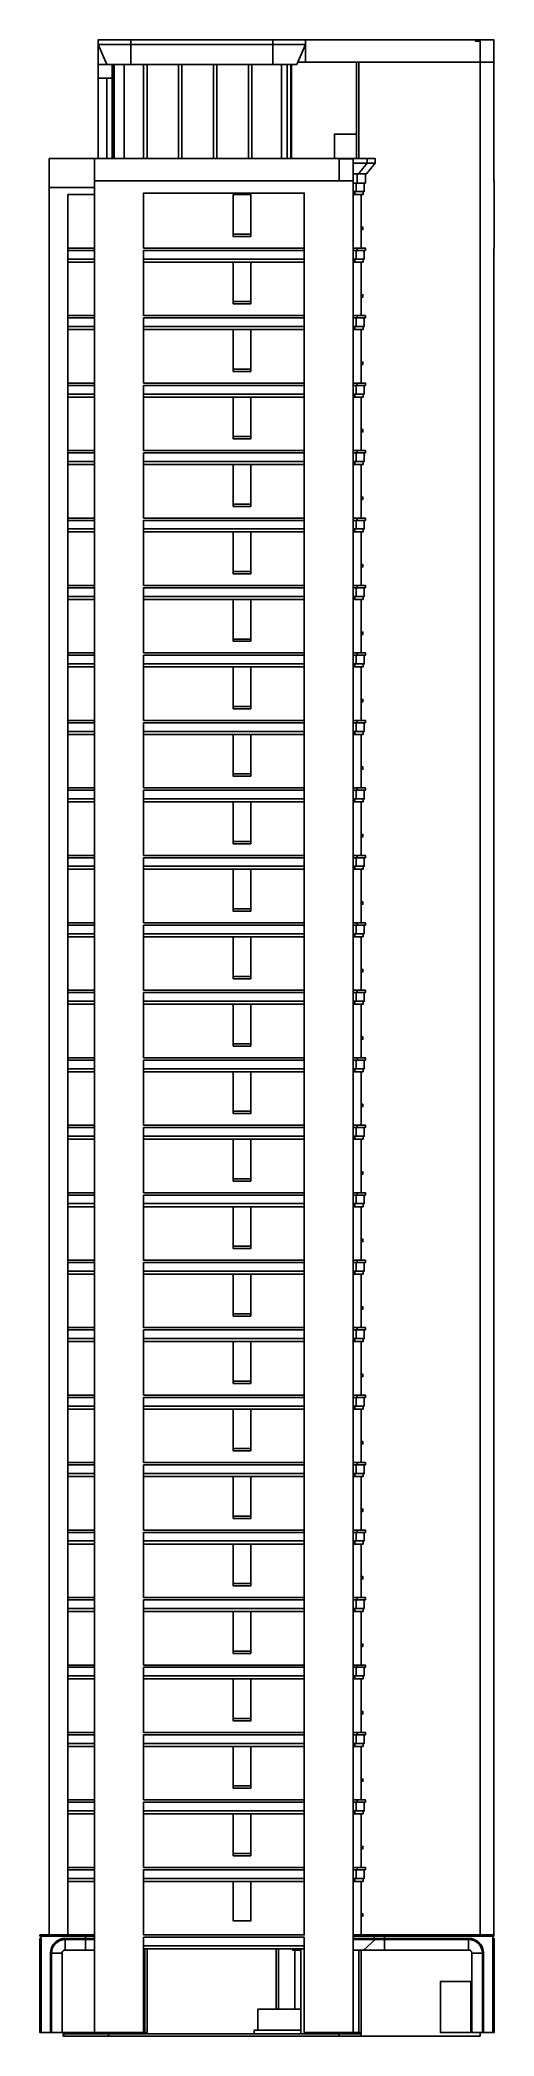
# Model space of a CAD drawing. Header units: millimetres. Extents: x -25965 to 187219, y -30169 to 81984.
# Drawn here: x 126087 to 145589, y -30093 to 55707 of the extents above; entities that cross this region are included whole.
import ezdxf

# ---------------------------------------------------------------- set-up
doc = ezdxf.new("R2010")
doc.units = ezdxf.units.MM
doc.layers.add('DXMX_ProjectView_Evelation_DEFAULT_6#_立面图_东_A_5503c17e-7fd7-494a-b23d-2cd0260ec1db$0$AE-ELEV-3', color=252, linetype='Continuous')

msp = doc.modelspace()

# ---------------------------------------------------------------- linework, layer by layer
at = {"layer": 'DXMX_ProjectView_Evelation_DEFAULT_6#_立面图_东_A_5503c17e-7fd7-494a-b23d-2cd0260ec1db$0$AE-ELEV-3', "linetype": 'Continuous'}
for points in [[(129987, 55507), (128587, 55507), (128587, 55707), (129987, 55707), (129987, 55507)], [(128587, 55507), (128957, 54657), (128587, 54657), (128587, 55507)], [(129987, 54657), (128957, 54657), (128587, 55507), (129987, 55507), (129987, 54657)], [(136087, 55507), (129987, 55507), (129987, 55707), (136087, 55707), (136087, 55507)], [(136087, 54657), (129987, 54657), (129987, 55507), (136087, 55507), (136087, 54657)], [(137487, 55507), (136087, 55507), (136087, 55707), (137487, 55707), (137487, 55507)], [(137117, 54657), (136087, 54657), (136087, 55507), (137487, 55507), (137117, 54657)], [(137487, 55507), (137487, 54757), (137161, 54757), (137487, 55507)], [(144787, 55707), (144787, 55654), (144987, 55654), (144987, 54757), (137487, 54757), (137487, 55707), (144787, 55707)], [(144987, 55654), (144787, 55654), (144787, 55707), (144987, 55707), (144987, 55654)], [(144987, 55707), (145587, 55707), (145587, 54754), (144987, 54754), (144987, 54754), (144987, 55707)], [(128587, 54057), (128587, 54657), (129187, 54657), (129187, 54057), (128587, 54057)], [(128587, 50607), (128587, 54057), (128957, 54057), (128957, 50607), (128587, 50607)], [(128957, 50607), (128957, 54057), (129187, 54057), (129187, 50607), (128957, 50607)], [(129187, 50607), (129187, 54657), (129207, 54657), (129207, 50607), (129187, 50607)], [(129207, 50607), (129207, 54657), (129278, 54657), (129278, 50607), (129207, 50607)], [(129278, 50607), (129278, 54657), (129708, 54657), (129708, 50607), (129278, 50607)], [(129708, 50607), (129708, 54657), (130537, 54657), (130537, 50607), (129708, 50607)], [(130537, 54657), (130687, 54657), (130687, 50607), (130537, 50607), (130537, 54657)], [(132037, 50607), (130687, 50607), (130687, 54657), (132037, 54657), (132037, 50607)], [(132037, 54657), (132187, 54657), (132187, 50607), (132037, 50607), (132037, 54657)], [(133537, 50607), (132187, 50607), (132187, 54657), (133537, 54657), (133537, 50607)], [(133537, 54657), (133687, 54657), (133687, 50607), (133537, 50607), (133537, 54657)], [(133687, 50607), (133687, 54657), (135037, 54657), (135037, 50607), (133687, 50607)], [(135037, 54657), (135187, 54657), (135187, 50607), (135037, 50607), (135037, 54657)], [(136468, 50607), (135187, 50607), (135187, 54657), (136468, 54657), (136468, 50607)], [(136468, 50607), (136468, 54657), (136704, 54657), (136704, 50607), (136468, 50607)], [(136704, 50607), (136704, 54657), (136868, 54657), (136868, 50607), (136704, 50607)], [(136868, 50607), (136868, 54657), (136888, 54657), (136888, 50607), (136868, 50607)], [(136888, 54657), (137117, 54657), (137161, 54757), (139687, 54757), (139687, 51657), (138737, 51657), (138737, 50607), (136888, 50607), (136888, 54657)], [(139787, 50607), (139687, 50607), (139687, 54757), (139787, 54757), (139787, 50607)], [(144987, 46757), (144989, 46757), (144987, 54754), (144987, 49657), (144987, -22843), (144987, -22843), (144987, -25743), (139887, -25743), (139887, -23443), (139967, -23443), (139967, -23313), (140017, -23313), (140017, -22943), (140067, -22943), (140067, -22843), (139887, -22843), (139887, -20543), (139967, -20543), (139967, -20413), (140017, -20413), (140017, -20043), (140067, -20043), (140067, -19943), (139887, -19943), (139887, -17643), (139967, -17643), (139967, -17513), (140017, -17513), (140017, -17143), (140067, -17143), (140067, -17043), (139887, -17043), (139887, -14743), (139967, -14743), (139967, -14613), (140017, -14613), (140017, -14243), (140067, -14243), (140067, -14143), (139887, -14143), (139887, -11843), (139967, -11843), (139967, -11713), (140017, -11713), (140017, -11343), (140067, -11343), (140067, -11243), (139887, -11243), (139887, -8943), (139967, -8943), (139967, -8813), (140017, -8813), (140017, -8443), (140067, -8443), (140067, -8343), (139887, -8343), (139887, -6043), (139967, -6043), (139967, -5913), (140017, -5913), (140017, -5543), (140067, -5543), (140067, -5443), (139887, -5443), (139887, -3143), (139967, -3143), (139967, -3013), (140017, -3013), (140017, -2643), (140067, -2643), (140067, -2543), (139887, -2543), (139887, -243), (139967, -243), (139967, -113), (140017, -113), (140017, 257), (140067, 257), (140067, 357), (139887, 357), (139887, 2657), (139967, 2657), (139967, 2787), (140017, 2787), (140017, 3157), (140067, 3157), (140067, 3257), (139887, 3257), (139887, 5557), (139967, 5557), (139967, 5687), (140017, 5687), (140017, 6057), (140067, 6057), (140067, 6157), (139887, 6157), (139887, 8457), (139967, 8457), (139967, 8587), (140017, 8587), (140017, 8957), (140067, 8957), (140067, 9057), (139887, 9057), (139887, 11357), (139967, 11357), (139967, 11487), (140017, 11487), (140017, 11857), (140067, 11857), (140067, 11957), (139887, 11957), (139887, 14257), (139967, 14257), (139967, 14387), (140017, 14387), (140017, 14757), (140067, 14757), (140067, 14857), (139887, 14857), (139887, 17157), (139967, 17157), (139967, 17287), (140017, 17287), (140017, 17657), (140067, 17657), (140067, 17757), (139887, 17757), (139887, 20057), (139967, 20057), (139967, 20187), (140017, 20187), (140017, 20557), (140067, 20557), (140067, 20657), (139887, 20657), (139887, 22957), (139967, 22957), (139967, 23087), (140017, 23087), (140017, 23457), (140067, 23457), (140067, 23557), (139887, 23557), (139887, 25857), (139967, 25857), (139967, 25987), (140017, 25987), (140017, 26357), (140067, 26357), (140067, 26457), (139887, 26457), (139887, 28757), (139967, 28757), (139967, 28887), (140017, 28887), (140017, 29257), (140067, 29257), (140067, 29357), (139887, 29357), (139887, 31657), (139967, 31657), (139967, 31787), (140017, 31787), (140017, 32157), (140067, 32157), (140067, 32257), (139887, 32257), (139887, 34557), (139967, 34557), (139967, 34687), (140017, 34687), (140017, 35057), (140067, 35057), (140067, 35157), (139887, 35157), (139887, 37457), (139967, 37457), (139967, 37587), (140017, 37587), (140017, 37957), (140067, 37957), (140067, 38057), (139887, 38057), (139887, 40357), (139967, 40357), (139967, 40487), (140017, 40487), (140017, 40857), (140067, 40857), (140067, 40957), (139887, 40957), (139887, 43257), (139967, 43257), (139967, 43387), (140017, 43387), (140017, 43757), (140067, 43757), (140067, 43857), (139887, 43857), (139887, 46157), (139967, 46157), (139967, 46287), (140017, 46287), (140017, 46657), (140067, 46657), (140067, 46757), (139887, 46757), (139887, 47557), (139957, 47557), (139957, 47657), (139887, 47657), (139887, 49057), (139967, 49057), (139967, 49187), (140017, 49187), (140017, 49557), (140067, 49557), (140067, 49957), (140117, 49957), (140487, 50407), (140487, 50607), (139787, 50607), (139787, 54757), (144987, 54757), (144987, 54754), (145587, 54754), (145587, 52557), (145587, 52557), (145587, 49657), (145589, 49657), (145589, 46757), (145587, 46757), (145587, -25743), (144987, -25743), (144987, 46757)], [(138737, 51657), (139687, 51657), (139687, 50607), (138737, 50607), (138737, 51657)], [(126487, 50607), (128437, 50607), (128437, 49657), (128437, 49657), (128437, 49357), (126487, 49357), (126487, 50607)], [(128437, 50607), (138937, 50607), (138937, 50592), (138937, 50592), (138937, 49657), (128437, 49657), (128437, 50607)], [(138937, 50592), (139537, 50592), (139537, 50607), (139537, 50607), (139537, 49657), (138937, 49657), (138937, 50592)], [(138937, 50592), (138937, 50607), (139537, 50607), (139537, 50592), (138937, 50592)], [(140137, 50607), (140137, 50407), (139537, 50407), (139537, 50607), (140137, 50607)], [(140137, 50407), (139767, 49957), (139537, 49957), (139537, 50407), (140137, 50407)], [(139537, 49657), (139537, 49657), (139537, 49957), (139717, 49957), (139717, 49557), (139537, 49557), (139537, 49657)], [(139717, 49957), (140067, 49957), (140067, 49557), (139717, 49557), (139717, 49957)], [(140117, 49957), (139767, 49957), (140137, 50407), (140487, 50407), (140117, 49957)], [(140137, 50607), (140487, 50607), (140487, 50407), (140137, 50407), (140137, 50607)], [(126487, 49057), (126487, 49057), (126487, 49357), (128437, 49357), (128437, 49057), (127287, 49057), (127287, -25743), (126487, -25743), (126487, 49057)], [(128437, 49057), (128437, 46757), (127287, 46757), (127287, 49057), (128437, 49057)], [(137437, -25843), (130537, -25843), (130537, -29943), (128437, -29943), (128437, -25743), (128437, -25743), (128437, 49657), (139537, 49657), (139537, -25743), (139537, -25743), (139537, -29943), (137437, -29943), (137437, -25843)], [(137437, -25743), (137437, 49127), (130537, 49127), (130537, 46757), (137437, 46757), (137437, 46657), (130537, 46657), (130537, 43857), (137437, 43857), (137437, 43757), (130537, 43757), (130537, 40957), (137437, 40957), (137437, 40857), (130537, 40857), (130537, 38057), (137437, 38057), (137437, 37957), (130537, 37957), (130537, 35157), (137437, 35157), (137437, 35057), (130537, 35057), (130537, 32257), (137437, 32257), (137437, 32157), (130537, 32157), (130537, 29357), (137437, 29357), (137437, 29257), (130537, 29257), (130537, 26457), (137437, 26457), (137437, 26357), (130537, 26357), (130537, 23557), (137437, 23557), (137437, 23457), (130537, 23457), (130537, 20657), (137437, 20657), (137437, 20557), (130537, 20557), (130537, 17757), (137437, 17757), (137437, 17657), (130537, 17657), (130537, 14857), (137437, 14857), (137437, 14757), (130537, 14757), (130537, 11957), (137437, 11957), (137437, 11857), (130537, 11857), (130537, 9057), (137437, 9057), (137437, 8957), (130537, 8957), (130537, 6157), (137437, 6157), (137437, 6057), (130537, 6057), (130537, 3257), (137437, 3257), (137437, 3157), (130537, 3157), (130537, 357), (137437, 357), (137437, 257), (130537, 257), (130537, -2543), (137437, -2543), (137437, -2643), (130537, -2643), (130537, -5443), (137437, -5443), (137437, -5543), (130537, -5543), (130537, -8343), (137437, -8343), (137437, -8443), (130537, -8443), (130537, -11243), (137437, -11243), (137437, -11343), (130537, -11343), (130537, -14143), (137437, -14143), (137437, -14243), (130537, -14243), (130537, -17043), (137437, -17043), (137437, -17143), (130537, -17143), (130537, -19943), (137437, -19943), (137437, -20043), (130537, -20043), (130537, -22843), (137437, -22843), (137437, -22943), (130537, -22943), (130537, -25743), (137437, -25743)], [(137437, 46757), (130537, 46757), (130537, 49127), (137437, 49127), (137437, 46687), (137437, 46687), (137437, 46757)], [(134387, 47357), (134387, 49057), (135137, 49057), (135137, 47357), (134387, 47357)], [(135137, 47257), (135137, 49057), (134387, 49057), (134387, 47257), (135137, 47257)], [(139537, 49557), (139667, 49557), (139667, 49187), (139537, 49187), (139537, 49557)], [(139537, 49187), (139617, 49187), (139617, 49057), (139537, 49057), (139537, 49187)], [(139537, 49057), (139887, 49057), (139887, 46757), (139537, 46757), (139537, 49057)], [(139617, 49187), (139967, 49187), (139967, 49057), (139617, 49057), (139617, 49187)], [(139667, 49557), (140017, 49557), (140017, 49187), (139667, 49187), (139667, 49557)], [(134387, 47357), (135137, 47357), (135137, 47257), (134387, 47257), (134387, 47357)], [(139887, 47657), (139957, 47657), (139957, 47557), (139887, 47557), (139887, 47657)], [(127287, 46757), (128437, 46757), (128437, 46657), (127287, 46657), (127287, 46757)], [(127287, 46657), (128437, 46657), (128437, 46287), (127287, 46287), (127287, 46657)], [(130537, 46657), (137437, 46657), (137437, 46287), (130537, 46287), (130537, 46657)], [(137437, 43857), (130537, 43857), (130537, 46157), (134387, 46157), (134387, 44357), (135137, 44357), (135137, 46157), (137437, 46157), (137437, 46587), (137437, 46587), (137437, 43787), (137437, 43787), (137437, 43857)], [(139537, 46757), (139717, 46757), (139717, 46657), (139537, 46657), (139537, 46757)], [(139537, 46657), (139667, 46657), (139667, 46287), (139537, 46287), (139537, 46657)], [(139667, 46657), (140017, 46657), (140017, 46287), (139667, 46287), (139667, 46657)], [(139717, 46757), (140067, 46757), (140067, 46657), (139717, 46657), (139717, 46757)], [(127287, 46287), (128437, 46287), (128437, 46157), (127287, 46157), (127287, 46287)], [(128437, 46157), (128437, 43857), (127287, 43857), (127287, 46157), (128437, 46157)], [(130537, 46287), (137437, 46287), (137437, 46157), (130537, 46157), (130537, 46287)], [(134387, 44457), (134387, 46157), (135137, 46157), (135137, 44457), (134387, 44457)], [(139537, 46287), (139617, 46287), (139617, 46157), (139537, 46157), (139537, 46287)], [(139537, 46157), (139887, 46157), (139887, 43857), (139537, 43857), (139537, 46157)], [(139617, 46287), (139967, 46287), (139967, 46157), (139617, 46157), (139617, 46287)], [(139887, 44757), (139957, 44757), (139957, 44657), (139887, 44657), (139887, 44757)], [(139957, 44657), (139957, 44757), (139887, 44757), (139887, 44657), (139957, 44657)], [(127287, 43857), (128437, 43857), (128437, 43757), (127287, 43757), (127287, 43857)], [(134387, 44457), (135137, 44457), (135137, 44357), (134387, 44357), (134387, 44457)], [(139537, 43857), (139717, 43857), (139717, 43757), (139537, 43757), (139537, 43857)], [(139717, 43857), (140067, 43857), (140067, 43757), (139717, 43757), (139717, 43857)], [(127287, 43757), (128437, 43757), (128437, 43387), (127287, 43387), (127287, 43757)], [(127287, 43387), (128437, 43387), (128437, 43257), (127287, 43257), (127287, 43387)], [(128437, 43257), (128437, 40957), (127287, 40957), (127287, 43257), (128437, 43257)], [(130537, 43757), (137437, 43757), (137437, 43387), (130537, 43387), (130537, 43757)], [(137437, 40957), (130537, 40957), (130537, 43257), (134387, 43257), (134387, 41457), (135137, 41457), (135137, 43257), (137437, 43257), (137437, 43687), (137437, 43687), (137437, 40887), (137437, 40887), (137437, 40957)], [(130537, 43387), (137437, 43387), (137437, 43257), (130537, 43257), (130537, 43387)], [(134387, 41557), (134387, 43257), (135137, 43257), (135137, 41557), (134387, 41557)], [(139537, 43757), (139667, 43757), (139667, 43387), (139537, 43387), (139537, 43757)], [(139537, 43387), (139617, 43387), (139617, 43257), (139537, 43257), (139537, 43387)], [(139537, 43257), (139887, 43257), (139887, 40957), (139537, 40957), (139537, 43257)], [(139617, 43387), (139967, 43387), (139967, 43257), (139617, 43257), (139617, 43387)], [(139667, 43757), (140017, 43757), (140017, 43387), (139667, 43387), (139667, 43757)], [(134387, 41557), (135137, 41557), (135137, 41457), (134387, 41457), (134387, 41557)], [(139887, 41857), (139957, 41857), (139957, 41757), (139887, 41757), (139887, 41857)], [(139957, 41757), (139957, 41857), (139887, 41857), (139887, 41757), (139957, 41757)], [(127287, 40957), (128437, 40957), (128437, 40857), (127287, 40857), (127287, 40957)], [(127287, 40857), (128437, 40857), (128437, 40487), (127287, 40487), (127287, 40857)], [(127287, 40487), (128437, 40487), (128437, 40357), (127287, 40357), (127287, 40487)], [(128437, 40357), (128437, 38057), (127287, 38057), (127287, 40357), (128437, 40357)], [(130537, 40857), (137437, 40857), (137437, 40487), (130537, 40487), (130537, 40857)], [(137437, 38057), (130537, 38057), (130537, 40357), (134387, 40357), (134387, 38557), (135137, 38557), (135137, 40357), (137437, 40357), (137437, 40787), (137437, 40787), (137437, 37987), (137437, 37987), (137437, 38057)], [(130537, 40487), (137437, 40487), (137437, 40357), (130537, 40357), (130537, 40487)], [(134387, 38657), (134387, 40357), (135137, 40357), (135137, 38657), (134387, 38657)], [(139537, 40957), (139717, 40957), (139717, 40857), (139537, 40857), (139537, 40957)], [(139537, 40857), (139667, 40857), (139667, 40487), (139537, 40487), (139537, 40857)], [(139537, 40487), (139617, 40487), (139617, 40357), (139537, 40357), (139537, 40487)], [(139537, 40357), (139887, 40357), (139887, 38057), (139537, 38057), (139537, 40357)], [(139617, 40487), (139967, 40487), (139967, 40357), (139617, 40357), (139617, 40487)], [(139667, 40857), (140017, 40857), (140017, 40487), (139667, 40487), (139667, 40857)], [(139717, 40957), (140067, 40957), (140067, 40857), (139717, 40857), (139717, 40957)], [(134387, 38657), (135137, 38657), (135137, 38557), (134387, 38557), (134387, 38657)], [(139887, 38957), (139957, 38957), (139957, 38857), (139887, 38857), (139887, 38957)], [(139957, 38857), (139957, 38957), (139887, 38957), (139887, 38857), (139957, 38857)], [(127287, 38057), (128437, 38057), (128437, 37957), (127287, 37957), (127287, 38057)], [(127287, 37957), (128437, 37957), (128437, 37587), (127287, 37587), (127287, 37957)], [(130537, 37957), (137437, 37957), (137437, 37587), (130537, 37587), (130537, 37957)], [(137437, 35157), (130537, 35157), (130537, 37457), (134387, 37457), (134387, 35657), (135137, 35657), (135137, 37457), (137437, 37457), (137437, 37887), (137437, 37887), (137437, 35087), (137437, 35087), (137437, 35157)], [(139537, 38057), (139717, 38057), (139717, 37957), (139537, 37957), (139537, 38057)], [(139537, 37957), (139667, 37957), (139667, 37587), (139537, 37587), (139537, 37957)], [(139667, 37957), (140017, 37957), (140017, 37587), (139667, 37587), (139667, 37957)], [(139717, 38057), (140067, 38057), (140067, 37957), (139717, 37957), (139717, 38057)], [(127287, 37587), (128437, 37587), (128437, 37457), (127287, 37457), (127287, 37587)], [(128437, 37457), (128437, 35157), (127287, 35157), (127287, 37457), (128437, 37457)], [(130537, 37587), (137437, 37587), (137437, 37457), (130537, 37457), (130537, 37587)], [(134387, 35757), (134387, 37457), (135137, 37457), (135137, 35757), (134387, 35757)], [(139537, 37587), (139617, 37587), (139617, 37457), (139537, 37457), (139537, 37587)], [(139537, 37457), (139887, 37457), (139887, 35157), (139537, 35157), (139537, 37457)], [(139617, 37587), (139967, 37587), (139967, 37457), (139617, 37457), (139617, 37587)], [(139887, 36057), (139957, 36057), (139957, 35957), (139887, 35957), (139887, 36057)], [(139957, 35957), (139957, 36057), (139887, 36057), (139887, 35957), (139957, 35957)], [(134387, 35757), (135137, 35757), (135137, 35657), (134387, 35657), (134387, 35757)], [(127287, 35157), (128437, 35157), (128437, 35057), (127287, 35057), (127287, 35157)], [(127287, 35057), (128437, 35057), (128437, 34687), (127287, 34687), (127287, 35057)], [(127287, 34687), (128437, 34687), (128437, 34557), (127287, 34557), (127287, 34687)], [(128437, 34557), (128437, 32257), (127287, 32257), (127287, 34557), (128437, 34557)], [(130537, 35057), (137437, 35057), (137437, 34687), (130537, 34687), (130537, 35057)], [(137437, 32257), (130537, 32257), (130537, 34557), (134387, 34557), (134387, 32757), (135137, 32757), (135137, 34557), (137437, 34557), (137437, 34987), (137437, 34987), (137437, 32187), (137437, 32187), (137437, 32257)], [(130537, 34687), (137437, 34687), (137437, 34557), (130537, 34557), (130537, 34687)], [(134387, 32857), (134387, 34557), (135137, 34557), (135137, 32857), (134387, 32857)], [(139537, 35157), (139717, 35157), (139717, 35057), (139537, 35057), (139537, 35157)], [(139537, 35057), (139667, 35057), (139667, 34687), (139537, 34687), (139537, 35057)], [(139537, 34687), (139617, 34687), (139617, 34557), (139537, 34557), (139537, 34687)], [(139537, 34557), (139887, 34557), (139887, 32257), (139537, 32257), (139537, 34557)], [(139617, 34687), (139967, 34687), (139967, 34557), (139617, 34557), (139617, 34687)], [(139667, 35057), (140017, 35057), (140017, 34687), (139667, 34687), (139667, 35057)], [(139717, 35157), (140067, 35157), (140067, 35057), (139717, 35057), (139717, 35157)], [(134387, 32857), (135137, 32857), (135137, 32757), (134387, 32757), (134387, 32857)], [(139887, 33157), (139957, 33157), (139957, 33057), (139887, 33057), (139887, 33157)], [(139957, 33057), (139957, 33157), (139887, 33157), (139887, 33057), (139957, 33057)], [(127287, 32257), (128437, 32257), (128437, 32157), (127287, 32157), (127287, 32257)], [(127287, 32157), (128437, 32157), (128437, 31787), (127287, 31787), (127287, 32157)], [(127287, 31787), (128437, 31787), (128437, 31657), (127287, 31657), (127287, 31787)], [(130537, 32157), (137437, 32157), (137437, 31787), (130537, 31787), (130537, 32157)], [(137437, 29357), (130537, 29357), (130537, 31657), (134387, 31657), (134387, 29857), (135137, 29857), (135137, 31657), (137437, 31657), (137437, 32087), (137437, 32087), (137437, 29287), (137437, 29287), (137437, 29357)], [(130537, 31787), (137437, 31787), (137437, 31657), (130537, 31657), (130537, 31787)], [(139537, 32257), (139717, 32257), (139717, 32157), (139537, 32157), (139537, 32257)], [(139537, 32157), (139667, 32157), (139667, 31787), (139537, 31787), (139537, 32157)], [(139537, 31787), (139617, 31787), (139617, 31657), (139537, 31657), (139537, 31787)], [(139617, 31787), (139967, 31787), (139967, 31657), (139617, 31657), (139617, 31787)], [(139667, 32157), (140017, 32157), (140017, 31787), (139667, 31787), (139667, 32157)], [(139717, 32257), (140067, 32257), (140067, 32157), (139717, 32157), (139717, 32257)], [(128437, 31657), (128437, 29357), (127287, 29357), (127287, 31657), (128437, 31657)], [(134387, 29957), (134387, 31657), (135137, 31657), (135137, 29957), (134387, 29957)], [(139537, 31657), (139887, 31657), (139887, 29357), (139537, 29357), (139537, 31657)], [(139887, 30257), (139957, 30257), (139957, 30157), (139887, 30157), (139887, 30257)], [(139957, 30157), (139957, 30257), (139887, 30257), (139887, 30157), (139957, 30157)], [(127287, 29357), (128437, 29357), (128437, 29257), (127287, 29257), (127287, 29357)], [(127287, 29257), (128437, 29257), (128437, 28887), (127287, 28887), (127287, 29257)], [(130537, 29257), (137437, 29257), (137437, 28887), (130537, 28887), (130537, 29257)], [(137437, 26457), (130537, 26457), (130537, 28757), (134387, 28757), (134387, 26957), (135137, 26957), (135137, 28757), (137437, 28757), (137437, 29187), (137437, 29187), (137437, 26387), (137437, 26387), (137437, 26457)], [(134387, 29957), (135137, 29957), (135137, 29857), (134387, 29857), (134387, 29957)], [(139537, 29357), (139717, 29357), (139717, 29257), (139537, 29257), (139537, 29357)], [(139537, 29257), (139667, 29257), (139667, 28887), (139537, 28887), (139537, 29257)], [(139667, 29257), (140017, 29257), (140017, 28887), (139667, 28887), (139667, 29257)], [(139717, 29357), (140067, 29357), (140067, 29257), (139717, 29257), (139717, 29357)], [(127287, 28887), (128437, 28887), (128437, 28757), (127287, 28757), (127287, 28887)], [(128437, 28757), (128437, 26457), (127287, 26457), (127287, 28757), (128437, 28757)], [(130537, 28887), (137437, 28887), (137437, 28757), (130537, 28757), (130537, 28887)], [(134387, 27057), (134387, 28757), (135137, 28757), (135137, 27057), (134387, 27057)], [(139537, 28887), (139617, 28887), (139617, 28757), (139537, 28757), (139537, 28887)], [(139537, 28757), (139887, 28757), (139887, 26457), (139537, 26457), (139537, 28757)], [(139617, 28887), (139967, 28887), (139967, 28757), (139617, 28757), (139617, 28887)], [(134387, 27057), (135137, 27057), (135137, 26957), (134387, 26957), (134387, 27057)], [(139887, 27357), (139957, 27357), (139957, 27257), (139887, 27257), (139887, 27357)], [(139957, 27257), (139957, 27357), (139887, 27357), (139887, 27257), (139957, 27257)], [(127287, 26457), (128437, 26457), (128437, 26357), (127287, 26357), (127287, 26457)], [(127287, 26357), (128437, 26357), (128437, 25987), (127287, 25987), (127287, 26357)], [(127287, 25987), (128437, 25987), (128437, 25857), (127287, 25857), (127287, 25987)], [(128437, 25857), (128437, 23557), (127287, 23557), (127287, 25857), (128437, 25857)], [(130537, 26357), (137437, 26357), (137437, 25987), (130537, 25987), (130537, 26357)], [(137437, 23557), (130537, 23557), (130537, 25857), (134387, 25857), (134387, 24057), (135137, 24057), (135137, 25857), (137437, 25857), (137437, 26287), (137437, 26287), (137437, 23487), (137437, 23487), (137437, 23557)], [(130537, 25987), (137437, 25987), (137437, 25857), (130537, 25857), (130537, 25987)], [(134387, 24157), (134387, 25857), (135137, 25857), (135137, 24157), (134387, 24157)], [(139537, 26457), (139717, 26457), (139717, 26357), (139537, 26357), (139537, 26457)], [(139537, 26357), (139667, 26357), (139667, 25987), (139537, 25987), (139537, 26357)], [(139537, 25987), (139617, 25987), (139617, 25857), (139537, 25857), (139537, 25987)], [(139537, 25857), (139887, 25857), (139887, 23557), (139537, 23557), (139537, 25857)], [(139617, 25987), (139967, 25987), (139967, 25857), (139617, 25857), (139617, 25987)], [(139667, 26357), (140017, 26357), (140017, 25987), (139667, 25987), (139667, 26357)], [(139717, 26457), (140067, 26457), (140067, 26357), (139717, 26357), (139717, 26457)], [(134387, 24157), (135137, 24157), (135137, 24057), (134387, 24057), (134387, 24157)], [(139887, 24457), (139957, 24457), (139957, 24357), (139887, 24357), (139887, 24457)], [(139957, 24357), (139957, 24457), (139887, 24457), (139887, 24357), (139957, 24357)], [(127287, 23557), (128437, 23557), (128437, 23457), (127287, 23457), (127287, 23557)], [(127287, 23457), (128437, 23457), (128437, 23087), (127287, 23087), (127287, 23457)], [(130537, 23457), (137437, 23457), (137437, 23087), (130537, 23087), (130537, 23457)], [(137437, 20657), (130537, 20657), (130537, 22957), (134387, 22957), (134387, 21157), (135137, 21157), (135137, 22957), (137437, 22957), (137437, 23387), (137437, 23387), (137437, 20587), (137437, 20587), (137437, 20657)], [(139537, 23557), (139717, 23557), (139717, 23457), (139537, 23457), (139537, 23557)], [(139537, 23457), (139667, 23457), (139667, 23087), (139537, 23087), (139537, 23457)], [(139667, 23457), (140017, 23457), (140017, 23087), (139667, 23087), (139667, 23457)], [(139717, 23557), (140067, 23557), (140067, 23457), (139717, 23457), (139717, 23557)], [(127287, 23087), (128437, 23087), (128437, 22957), (127287, 22957), (127287, 23087)], [(128437, 22957), (128437, 20657), (127287, 20657), (127287, 22957), (128437, 22957)], [(130537, 23087), (137437, 23087), (137437, 22957), (130537, 22957), (130537, 23087)], [(134387, 21257), (134387, 22957), (135137, 22957), (135137, 21257), (134387, 21257)], [(139537, 23087), (139617, 23087), (139617, 22957), (139537, 22957), (139537, 23087)], [(139537, 22957), (139887, 22957), (139887, 20657), (139537, 20657), (139537, 22957)], [(139617, 23087), (139967, 23087), (139967, 22957), (139617, 22957), (139617, 23087)], [(139887, 21557), (139957, 21557), (139957, 21457), (139887, 21457), (139887, 21557)], [(139957, 21457), (139957, 21557), (139887, 21557), (139887, 21457), (139957, 21457)], [(127287, 20657), (128437, 20657), (128437, 20557), (127287, 20557), (127287, 20657)], [(134387, 21257), (135137, 21257), (135137, 21157), (134387, 21157), (134387, 21257)], [(139537, 20657), (139717, 20657), (139717, 20557), (139537, 20557), (139537, 20657)], [(139717, 20657), (140067, 20657), (140067, 20557), (139717, 20557), (139717, 20657)], [(127287, 20557), (128437, 20557), (128437, 20187), (127287, 20187), (127287, 20557)], [(127287, 20187), (128437, 20187), (128437, 20057), (127287, 20057), (127287, 20187)], [(128437, 20057), (128437, 17757), (127287, 17757), (127287, 20057), (128437, 20057)], [(130537, 20557), (137437, 20557), (137437, 20187), (130537, 20187), (130537, 20557)], [(137437, 17757), (130537, 17757), (130537, 20057), (134387, 20057), (134387, 18257), (135137, 18257), (135137, 20057), (137437, 20057), (137437, 20487), (137437, 20487), (137437, 17687), (137437, 17687), (137437, 17757)], [(130537, 20187), (137437, 20187), (137437, 20057), (130537, 20057), (130537, 20187)], [(134387, 18357), (134387, 20057), (135137, 20057), (135137, 18357), (134387, 18357)], [(139537, 20557), (139667, 20557), (139667, 20187), (139537, 20187), (139537, 20557)], [(139537, 20187), (139617, 20187), (139617, 20057), (139537, 20057), (139537, 20187)], [(139537, 20057), (139887, 20057), (139887, 17757), (139537, 17757), (139537, 20057)], [(139617, 20187), (139967, 20187), (139967, 20057), (139617, 20057), (139617, 20187)], [(139667, 20557), (140017, 20557), (140017, 20187), (139667, 20187), (139667, 20557)], [(134387, 18357), (135137, 18357), (135137, 18257), (134387, 18257), (134387, 18357)], [(139887, 18657), (139957, 18657), (139957, 18557), (139887, 18557), (139887, 18657)], [(139957, 18557), (139957, 18657), (139887, 18657), (139887, 18557), (139957, 18557)], [(127287, 17757), (128437, 17757), (128437, 17657), (127287, 17657), (127287, 17757)], [(127287, 17657), (128437, 17657), (128437, 17287), (127287, 17287), (127287, 17657)], [(127287, 17287), (128437, 17287), (128437, 17157), (127287, 17157), (127287, 17287)], [(130537, 17657), (137437, 17657), (137437, 17287), (130537, 17287), (130537, 17657)], [(137437, 14857), (130537, 14857), (130537, 17157), (134387, 17157), (134387, 15357), (135137, 15357), (135137, 17157), (137437, 17157), (137437, 17587), (137437, 17587), (137437, 14787), (137437, 14787), (137437, 14857)], [(130537, 17287), (137437, 17287), (137437, 17157), (130537, 17157), (130537, 17287)], [(139537, 17757), (139717, 17757), (139717, 17657), (139537, 17657), (139537, 17757)], [(139537, 17657), (139667, 17657), (139667, 17287), (139537, 17287), (139537, 17657)], [(139537, 17287), (139617, 17287), (139617, 17157), (139537, 17157), (139537, 17287)], [(139617, 17287), (139967, 17287), (139967, 17157), (139617, 17157), (139617, 17287)], [(139667, 17657), (140017, 17657), (140017, 17287), (139667, 17287), (139667, 17657)], [(139717, 17757), (140067, 17757), (140067, 17657), (139717, 17657), (139717, 17757)], [(128437, 17157), (128437, 14857), (127287, 14857), (127287, 17157), (128437, 17157)], [(134387, 15457), (134387, 17157), (135137, 17157), (135137, 15457), (134387, 15457)], [(139537, 17157), (139887, 17157), (139887, 14857), (139537, 14857), (139537, 17157)], [(134387, 15457), (135137, 15457), (135137, 15357), (134387, 15357), (134387, 15457)], [(139887, 15757), (139957, 15757), (139957, 15657), (139887, 15657), (139887, 15757)], [(139957, 15657), (139957, 15757), (139887, 15757), (139887, 15657), (139957, 15657)], [(127287, 14857), (128437, 14857), (128437, 14757), (127287, 14757), (127287, 14857)], [(127287, 14757), (128437, 14757), (128437, 14387), (127287, 14387), (127287, 14757)], [(130537, 14757), (137437, 14757), (137437, 14387), (130537, 14387), (130537, 14757)], [(137437, 11957), (130537, 11957), (130537, 14257), (134387, 14257), (134387, 12457), (135137, 12457), (135137, 14257), (137437, 14257), (137437, 14687), (137437, 14687), (137437, 11887), (137437, 11887), (137437, 11957)], [(139537, 14857), (139717, 14857), (139717, 14757), (139537, 14757), (139537, 14857)], [(139537, 14757), (139667, 14757), (139667, 14387), (139537, 14387), (139537, 14757)], [(139667, 14757), (140017, 14757), (140017, 14387), (139667, 14387), (139667, 14757)], [(139717, 14857), (140067, 14857), (140067, 14757), (139717, 14757), (139717, 14857)], [(127287, 14387), (128437, 14387), (128437, 14257), (127287, 14257), (127287, 14387)], [(128437, 14257), (128437, 11957), (127287, 11957), (127287, 14257), (128437, 14257)], [(130537, 14387), (137437, 14387), (137437, 14257), (130537, 14257), (130537, 14387)], [(134387, 12557), (134387, 14257), (135137, 14257), (135137, 12557), (134387, 12557)], [(139537, 14387), (139617, 14387), (139617, 14257), (139537, 14257), (139537, 14387)], [(139537, 14257), (139887, 14257), (139887, 11957), (139537, 11957), (139537, 14257)], [(139617, 14387), (139967, 14387), (139967, 14257), (139617, 14257), (139617, 14387)], [(134387, 12557), (135137, 12557), (135137, 12457), (134387, 12457), (134387, 12557)], [(139887, 12857), (139957, 12857), (139957, 12757), (139887, 12757), (139887, 12857)], [(139957, 12757), (139957, 12857), (139887, 12857), (139887, 12757), (139957, 12757)], [(127287, 11957), (128437, 11957), (128437, 11857), (127287, 11857), (127287, 11957)], [(127287, 11857), (128437, 11857), (128437, 11487), (127287, 11487), (127287, 11857)], [(127287, 11487), (128437, 11487), (128437, 11357), (127287, 11357), (127287, 11487)], [(128437, 11357), (128437, 9057), (127287, 9057), (127287, 11357), (128437, 11357)], [(130537, 11857), (137437, 11857), (137437, 11487), (130537, 11487), (130537, 11857)], [(137437, 9057), (130537, 9057), (130537, 11357), (134387, 11357), (134387, 9557), (135137, 9557), (135137, 11357), (137437, 11357), (137437, 11787), (137437, 11787), (137437, 8987), (137437, 8987), (137437, 9057)], [(130537, 11487), (137437, 11487), (137437, 11357), (130537, 11357), (130537, 11487)], [(134387, 9657), (134387, 11357), (135137, 11357), (135137, 9657), (134387, 9657)], [(139537, 11957), (139717, 11957), (139717, 11857), (139537, 11857), (139537, 11957)], [(139537, 11857), (139667, 11857), (139667, 11487), (139537, 11487), (139537, 11857)], [(139537, 11487), (139617, 11487), (139617, 11357), (139537, 11357), (139537, 11487)], [(139537, 11357), (139887, 11357), (139887, 9057), (139537, 9057), (139537, 11357)], [(139617, 11487), (139967, 11487), (139967, 11357), (139617, 11357), (139617, 11487)], [(139667, 11857), (140017, 11857), (140017, 11487), (139667, 11487), (139667, 11857)], [(139717, 11957), (140067, 11957), (140067, 11857), (139717, 11857), (139717, 11957)], [(134387, 9657), (135137, 9657), (135137, 9557), (134387, 9557), (134387, 9657)], [(139887, 9957), (139957, 9957), (139957, 9857), (139887, 9857), (139887, 9957)], [(139957, 9857), (139957, 9957), (139887, 9957), (139887, 9857), (139957, 9857)], [(127287, 9057), (128437, 9057), (128437, 8957), (127287, 8957), (127287, 9057)], [(127287, 8957), (128437, 8957), (128437, 8587), (127287, 8587), (127287, 8957)], [(127287, 8587), (128437, 8587), (128437, 8457), (127287, 8457), (127287, 8587)], [(130537, 8957), (137437, 8957), (137437, 8587), (130537, 8587), (130537, 8957)], [(137437, 6157), (130537, 6157), (130537, 8457), (134387, 8457), (134387, 6657), (135137, 6657), (135137, 8457), (137437, 8457), (137437, 8887), (137437, 8887), (137437, 6087), (137437, 6087), (137437, 6157)], [(130537, 8587), (137437, 8587), (137437, 8457), (130537, 8457), (130537, 8587)], [(139537, 9057), (139717, 9057), (139717, 8957), (139537, 8957), (139537, 9057)], [(139537, 8957), (139667, 8957), (139667, 8587), (139537, 8587), (139537, 8957)], [(139537, 8587), (139617, 8587), (139617, 8457), (139537, 8457), (139537, 8587)], [(139617, 8587), (139967, 8587), (139967, 8457), (139617, 8457), (139617, 8587)], [(139667, 8957), (140017, 8957), (140017, 8587), (139667, 8587), (139667, 8957)], [(139717, 9057), (140067, 9057), (140067, 8957), (139717, 8957), (139717, 9057)], [(128437, 8457), (128437, 6157), (127287, 6157), (127287, 8457), (128437, 8457)], [(134387, 6757), (134387, 8457), (135137, 8457), (135137, 6757), (134387, 6757)], [(139537, 8457), (139887, 8457), (139887, 6157), (139537, 6157), (139537, 8457)], [(139887, 7057), (139957, 7057), (139957, 6957), (139887, 6957), (139887, 7057)], [(139957, 6957), (139957, 7057), (139887, 7057), (139887, 6957), (139957, 6957)], [(127287, 6157), (128437, 6157), (128437, 6057), (127287, 6057), (127287, 6157)], [(127287, 6057), (128437, 6057), (128437, 5687), (127287, 5687), (127287, 6057)], [(130537, 6057), (137437, 6057), (137437, 5687), (130537, 5687), (130537, 6057)], [(134387, 6757), (135137, 6757), (135137, 6657), (134387, 6657), (134387, 6757)], [(139537, 6157), (139717, 6157), (139717, 6057), (139537, 6057), (139537, 6157)], [(139537, 6057), (139667, 6057), (139667, 5687), (139537, 5687), (139537, 6057)], [(139667, 6057), (140017, 6057), (140017, 5687), (139667, 5687), (139667, 6057)], [(139717, 6157), (140067, 6157), (140067, 6057), (139717, 6057), (139717, 6157)], [(127287, 5687), (128437, 5687), (128437, 5557), (127287, 5557), (127287, 5687)], [(128437, 5557), (128437, 3257), (127287, 3257), (127287, 5557), (128437, 5557)], [(137437, 3257), (130537, 3257), (130537, 5557), (134387, 5557), (134387, 3757), (135137, 3757), (135137, 5557), (137437, 5557), (137437, 5987), (137437, 5987), (137437, 3187), (137437, 3187), (137437, 3257)], [(130537, 5687), (137437, 5687), (137437, 5557), (130537, 5557), (130537, 5687)], [(134387, 3857), (134387, 5557), (135137, 5557), (135137, 3857), (134387, 3857)], [(139537, 5687), (139617, 5687), (139617, 5557), (139537, 5557), (139537, 5687)], [(139537, 5557), (139887, 5557), (139887, 3257), (139537, 3257), (139537, 5557)], [(139617, 5687), (139967, 5687), (139967, 5557), (139617, 5557), (139617, 5687)], [(134387, 3857), (135137, 3857), (135137, 3757), (134387, 3757), (134387, 3857)], [(139887, 4157), (139957, 4157), (139957, 4057), (139887, 4057), (139887, 4157)], [(139957, 4057), (139957, 4157), (139887, 4157), (139887, 4057), (139957, 4057)], [(127287, 3257), (128437, 3257), (128437, 3157), (127287, 3157), (127287, 3257)], [(127287, 3157), (128437, 3157), (128437, 2787), (127287, 2787), (127287, 3157)], [(127287, 2787), (128437, 2787), (128437, 2657), (127287, 2657), (127287, 2787)], [(128437, 2657), (128437, 357), (127287, 357), (127287, 2657), (128437, 2657)], [(130537, 3157), (137437, 3157), (137437, 2787), (130537, 2787), (130537, 3157)], [(137437, 357), (130537, 357), (130537, 2657), (134387, 2657), (134387, 857), (135137, 857), (135137, 2657), (137437, 2657), (137437, 3087), (137437, 3087), (137437, 287), (137437, 287), (137437, 357)], [(130537, 2787), (137437, 2787), (137437, 2657), (130537, 2657), (130537, 2787)], [(134387, 957), (134387, 2657), (135137, 2657), (135137, 957), (134387, 957)], [(139537, 3257), (139717, 3257), (139717, 3157), (139537, 3157), (139537, 3257)], [(139537, 3157), (139667, 3157), (139667, 2787), (139537, 2787), (139537, 3157)], [(139537, 2787), (139617, 2787), (139617, 2657), (139537, 2657), (139537, 2787)], [(139537, 2657), (139887, 2657), (139887, 357), (139537, 357), (139537, 2657)], [(139617, 2787), (139967, 2787), (139967, 2657), (139617, 2657), (139617, 2787)], [(139667, 3157), (140017, 3157), (140017, 2787), (139667, 2787), (139667, 3157)], [(139717, 3257), (140067, 3257), (140067, 3157), (139717, 3157), (139717, 3257)], [(134387, 957), (135137, 957), (135137, 857), (134387, 857), (134387, 957)], [(139887, 1257), (139957, 1257), (139957, 1157), (139887, 1157), (139887, 1257)], [(139957, 1157), (139957, 1257), (139887, 1257), (139887, 1157), (139957, 1157)], [(127287, 357), (128437, 357), (128437, 257), (127287, 257), (127287, 357)], [(127287, 257), (128437, 257), (128437, -113), (127287, -113), (127287, 257)], [(130537, 257), (137437, 257), (137437, -113), (130537, -113), (130537, 257)], [(137437, -2543), (130537, -2543), (130537, -243), (134387, -243), (134387, -2043), (135137, -2043), (135137, -243), (137437, -243), (137437, 187), (137437, 187), (137437, -2613), (137437, -2613), (137437, -2543)], [(139537, 357), (139717, 357), (139717, 257), (139537, 257), (139537, 357)], [(139537, 257), (139667, 257), (139667, -113), (139537, -113), (139537, 257)], [(139667, 257), (140017, 257), (140017, -113), (139667, -113), (139667, 257)], [(139717, 357), (140067, 357), (140067, 257), (139717, 257), (139717, 357)], [(127287, -113), (128437, -113), (128437, -243), (127287, -243), (127287, -113)], [(128437, -243), (128437, -2543), (127287, -2543), (127287, -243), (128437, -243)], [(130537, -113), (137437, -113), (137437, -243), (130537, -243), (130537, -113)], [(134387, -1943), (134387, -243), (135137, -243), (135137, -1943), (134387, -1943)], [(139537, -113), (139617, -113), (139617, -243), (139537, -243), (139537, -113)], [(139537, -243), (139887, -243), (139887, -2543), (139537, -2543), (139537, -243)], [(139617, -113), (139967, -113), (139967, -243), (139617, -243), (139617, -113)], [(139887, -1643), (139957, -1643), (139957, -1743), (139887, -1743), (139887, -1643)], [(139957, -1743), (139957, -1643), (139887, -1643), (139887, -1743), (139957, -1743)], [(127287, -2543), (128437, -2543), (128437, -2643), (127287, -2643), (127287, -2543)], [(134387, -1943), (135137, -1943), (135137, -2043), (134387, -2043), (134387, -1943)], [(139537, -2543), (139717, -2543), (139717, -2643), (139537, -2643), (139537, -2543)], [(139717, -2543), (140067, -2543), (140067, -2643), (139717, -2643), (139717, -2543)], [(127287, -2643), (128437, -2643), (128437, -3013), (127287, -3013), (127287, -2643)], [(127287, -3013), (128437, -3013), (128437, -3143), (127287, -3143), (127287, -3013)], [(128437, -3143), (128437, -5443), (127287, -5443), (127287, -3143), (128437, -3143)], [(130537, -2643), (137437, -2643), (137437, -3013), (130537, -3013), (130537, -2643)], [(137437, -5443), (130537, -5443), (130537, -3143), (134387, -3143), (134387, -4943), (135137, -4943), (135137, -3143), (137437, -3143), (137437, -2713), (137437, -2713), (137437, -5513), (137437, -5513), (137437, -5443)], [(130537, -3013), (137437, -3013), (137437, -3143), (130537, -3143), (130537, -3013)], [(134387, -4843), (134387, -3143), (135137, -3143), (135137, -4843), (134387, -4843)], [(139537, -2643), (139667, -2643), (139667, -3013), (139537, -3013), (139537, -2643)], [(139537, -3013), (139617, -3013), (139617, -3143), (139537, -3143), (139537, -3013)], [(139537, -3143), (139887, -3143), (139887, -5443), (139537, -5443), (139537, -3143)], [(139617, -3013), (139967, -3013), (139967, -3143), (139617, -3143), (139617, -3013)], [(139667, -2643), (140017, -2643), (140017, -3013), (139667, -3013), (139667, -2643)], [(134387, -4843), (135137, -4843), (135137, -4943), (134387, -4943), (134387, -4843)], [(139887, -4543), (139957, -4543), (139957, -4643), (139887, -4643), (139887, -4543)], [(139957, -4643), (139957, -4543), (139887, -4543), (139887, -4643), (139957, -4643)], [(127287, -5443), (128437, -5443), (128437, -5543), (127287, -5543), (127287, -5443)], [(127287, -5543), (128437, -5543), (128437, -5913), (127287, -5913), (127287, -5543)], [(127287, -5913), (128437, -5913), (128437, -6043), (127287, -6043), (127287, -5913)], [(130537, -5543), (137437, -5543), (137437, -5913), (130537, -5913), (130537, -5543)], [(137437, -8343), (130537, -8343), (130537, -6043), (134387, -6043), (134387, -7843), (135137, -7843), (135137, -6043), (137437, -6043), (137437, -5613), (137437, -5613), (137437, -8413), (137437, -8413), (137437, -8343)], [(130537, -5913), (137437, -5913), (137437, -6043), (130537, -6043), (130537, -5913)], [(139537, -5443), (139717, -5443), (139717, -5543), (139537, -5543), (139537, -5443)], [(139537, -5543), (139667, -5543), (139667, -5913), (139537, -5913), (139537, -5543)], [(139537, -5913), (139617, -5913), (139617, -6043), (139537, -6043), (139537, -5913)], [(139617, -5913), (139967, -5913), (139967, -6043), (139617, -6043), (139617, -5913)], [(139667, -5543), (140017, -5543), (140017, -5913), (139667, -5913), (139667, -5543)], [(139717, -5443), (140067, -5443), (140067, -5543), (139717, -5543), (139717, -5443)], [(128437, -6043), (128437, -8343), (127287, -8343), (127287, -6043), (128437, -6043)], [(134387, -7743), (134387, -6043), (135137, -6043), (135137, -7743), (134387, -7743)], [(139537, -6043), (139887, -6043), (139887, -8343), (139537, -8343), (139537, -6043)], [(139887, -7443), (139957, -7443), (139957, -7543), (139887, -7543), (139887, -7443)], [(139957, -7543), (139957, -7443), (139887, -7443), (139887, -7543), (139957, -7543)], [(127287, -8343), (128437, -8343), (128437, -8443), (127287, -8443), (127287, -8343)], [(127287, -8443), (128437, -8443), (128437, -8813), (127287, -8813), (127287, -8443)], [(130537, -8443), (137437, -8443), (137437, -8813), (130537, -8813), (130537, -8443)], [(137437, -11243), (130537, -11243), (130537, -8943), (134387, -8943), (134387, -10743), (135137, -10743), (135137, -8943), (137437, -8943), (137437, -8513), (137437, -8513), (137437, -11313), (137437, -11313), (137437, -11243)], [(134387, -7743), (135137, -7743), (135137, -7843), (134387, -7843), (134387, -7743)], [(139537, -8343), (139717, -8343), (139717, -8443), (139537, -8443), (139537, -8343)], [(139537, -8443), (139667, -8443), (139667, -8813), (139537, -8813), (139537, -8443)], [(139667, -8443), (140017, -8443), (140017, -8813), (139667, -8813), (139667, -8443)], [(139717, -8343), (140067, -8343), (140067, -8443), (139717, -8443), (139717, -8343)], [(127287, -8813), (128437, -8813), (128437, -8943), (127287, -8943), (127287, -8813)], [(128437, -8943), (128437, -11243), (127287, -11243), (127287, -8943), (128437, -8943)], [(130537, -8813), (137437, -8813), (137437, -8943), (130537, -8943), (130537, -8813)], [(134387, -10643), (134387, -8943), (135137, -8943), (135137, -10643), (134387, -10643)], [(139537, -8813), (139617, -8813), (139617, -8943), (139537, -8943), (139537, -8813)], [(139537, -8943), (139887, -8943), (139887, -11243), (139537, -11243), (139537, -8943)], [(139617, -8813), (139967, -8813), (139967, -8943), (139617, -8943), (139617, -8813)], [(134387, -10643), (135137, -10643), (135137, -10743), (134387, -10743), (134387, -10643)], [(139887, -10343), (139957, -10343), (139957, -10443), (139887, -10443), (139887, -10343)], [(139957, -10443), (139957, -10343), (139887, -10343), (139887, -10443), (139957, -10443)], [(127287, -11243), (128437, -11243), (128437, -11343), (127287, -11343), (127287, -11243)], [(127287, -11343), (128437, -11343), (128437, -11713), (127287, -11713), (127287, -11343)], [(127287, -11713), (128437, -11713), (128437, -11843), (127287, -11843), (127287, -11713)], [(128437, -11843), (128437, -14143), (127287, -14143), (127287, -11843), (128437, -11843)], [(130537, -11343), (137437, -11343), (137437, -11713), (130537, -11713), (130537, -11343)], [(137437, -14143), (130537, -14143), (130537, -11843), (134387, -11843), (134387, -13643), (135137, -13643), (135137, -11843), (137437, -11843), (137437, -11413), (137437, -11413), (137437, -14213), (137437, -14213), (137437, -14143)], [(130537, -11713), (137437, -11713), (137437, -11843), (130537, -11843), (130537, -11713)], [(134387, -13543), (134387, -11843), (135137, -11843), (135137, -13543), (134387, -13543)], [(139537, -11243), (139717, -11243), (139717, -11343), (139537, -11343), (139537, -11243)], [(139537, -11343), (139667, -11343), (139667, -11713), (139537, -11713), (139537, -11343)], [(139537, -11713), (139617, -11713), (139617, -11843), (139537, -11843), (139537, -11713)], [(139537, -11843), (139887, -11843), (139887, -14143), (139537, -14143), (139537, -11843)], [(139617, -11713), (139967, -11713), (139967, -11843), (139617, -11843), (139617, -11713)], [(139667, -11343), (140017, -11343), (140017, -11713), (139667, -11713), (139667, -11343)], [(139717, -11243), (140067, -11243), (140067, -11343), (139717, -11343), (139717, -11243)], [(134387, -13543), (135137, -13543), (135137, -13643), (134387, -13643), (134387, -13543)], [(139887, -13243), (139957, -13243), (139957, -13343), (139887, -13343), (139887, -13243)], [(139957, -13343), (139957, -13243), (139887, -13243), (139887, -13343), (139957, -13343)], [(127287, -14143), (128437, -14143), (128437, -14243), (127287, -14243), (127287, -14143)], [(127287, -14243), (128437, -14243), (128437, -14613), (127287, -14613), (127287, -14243)], [(130537, -14243), (137437, -14243), (137437, -14613), (130537, -14613), (130537, -14243)], [(137437, -17043), (130537, -17043), (130537, -14743), (134387, -14743), (134387, -16543), (135137, -16543), (135137, -14743), (137437, -14743), (137437, -14313), (137437, -14313), (137437, -17113), (137437, -17113), (137437, -17043)], [(139537, -14143), (139717, -14143), (139717, -14243), (139537, -14243), (139537, -14143)], [(139537, -14243), (139667, -14243), (139667, -14613), (139537, -14613), (139537, -14243)], [(139667, -14243), (140017, -14243), (140017, -14613), (139667, -14613), (139667, -14243)], [(139717, -14143), (140067, -14143), (140067, -14243), (139717, -14243), (139717, -14143)], [(127287, -14613), (128437, -14613), (128437, -14743), (127287, -14743), (127287, -14613)], [(128437, -14743), (128437, -17043), (127287, -17043), (127287, -14743), (128437, -14743)], [(130537, -14613), (137437, -14613), (137437, -14743), (130537, -14743), (130537, -14613)], [(134387, -16443), (134387, -14743), (135137, -14743), (135137, -16443), (134387, -16443)], [(139537, -14613), (139617, -14613), (139617, -14743), (139537, -14743), (139537, -14613)], [(139537, -14743), (139887, -14743), (139887, -17043), (139537, -17043), (139537, -14743)], [(139617, -14613), (139967, -14613), (139967, -14743), (139617, -14743), (139617, -14613)], [(139887, -16143), (139957, -16143), (139957, -16243), (139887, -16243), (139887, -16143)], [(139957, -16243), (139957, -16143), (139887, -16143), (139887, -16243), (139957, -16243)], [(127287, -17043), (128437, -17043), (128437, -17143), (127287, -17143), (127287, -17043)], [(127287, -17143), (128437, -17143), (128437, -17513), (127287, -17513), (127287, -17143)], [(130537, -17143), (137437, -17143), (137437, -17513), (130537, -17513), (130537, -17143)], [(134387, -16443), (135137, -16443), (135137, -16543), (134387, -16543), (134387, -16443)], [(139537, -17043), (139717, -17043), (139717, -17143), (139537, -17143), (139537, -17043)], [(139537, -17143), (139667, -17143), (139667, -17513), (139537, -17513), (139537, -17143)], [(139667, -17143), (140017, -17143), (140017, -17513), (139667, -17513), (139667, -17143)], [(139717, -17043), (140067, -17043), (140067, -17143), (139717, -17143), (139717, -17043)], [(127287, -17513), (128437, -17513), (128437, -17643), (127287, -17643), (127287, -17513)], [(128437, -17643), (128437, -19943), (127287, -19943), (127287, -17643), (128437, -17643)], [(137437, -19943), (130537, -19943), (130537, -17643), (134387, -17643), (134387, -19443), (135137, -19443), (135137, -17643), (137437, -17643), (137437, -17213), (137437, -17213), (137437, -20013), (137437, -20013), (137437, -19943)], [(130537, -17513), (137437, -17513), (137437, -17643), (130537, -17643), (130537, -17513)], [(134387, -19343), (134387, -17643), (135137, -17643), (135137, -19343), (134387, -19343)], [(139537, -17513), (139617, -17513), (139617, -17643), (139537, -17643), (139537, -17513)], [(139537, -17643), (139887, -17643), (139887, -19943), (139537, -19943), (139537, -17643)], [(139617, -17513), (139967, -17513), (139967, -17643), (139617, -17643), (139617, -17513)], [(134387, -19343), (135137, -19343), (135137, -19443), (134387, -19443), (134387, -19343)], [(139887, -19043), (139957, -19043), (139957, -19143), (139887, -19143), (139887, -19043)], [(139957, -19143), (139957, -19043), (139887, -19043), (139887, -19143), (139957, -19143)], [(127287, -19943), (128437, -19943), (128437, -20043), (127287, -20043), (127287, -19943)], [(127287, -20043), (128437, -20043), (128437, -20413), (127287, -20413), (127287, -20043)], [(127287, -20413), (128437, -20413), (128437, -20543), (127287, -20543), (127287, -20413)], [(128437, -20543), (128437, -22843), (127287, -22843), (127287, -20543), (128437, -20543)], [(130537, -20043), (137437, -20043), (137437, -20413), (130537, -20413), (130537, -20043)], [(137437, -22843), (130537, -22843), (130537, -20543), (134387, -20543), (134387, -22343), (135137, -22343), (135137, -20543), (137437, -20543), (137437, -20113), (137437, -20113), (137437, -22913), (137437, -22913), (137437, -22843)], [(130537, -20413), (137437, -20413), (137437, -20543), (130537, -20543), (130537, -20413)], [(134387, -22243), (134387, -20543), (135137, -20543), (135137, -22243), (134387, -22243)], [(139537, -19943), (139717, -19943), (139717, -20043), (139537, -20043), (139537, -19943)], [(139537, -20043), (139667, -20043), (139667, -20413), (139537, -20413), (139537, -20043)], [(139537, -20413), (139617, -20413), (139617, -20543), (139537, -20543), (139537, -20413)], [(139537, -20543), (139887, -20543), (139887, -22843), (139537, -22843), (139537, -20543)], [(139617, -20413), (139967, -20413), (139967, -20543), (139617, -20543), (139617, -20413)], [(139667, -20043), (140017, -20043), (140017, -20413), (139667, -20413), (139667, -20043)], [(139717, -19943), (140067, -19943), (140067, -20043), (139717, -20043), (139717, -19943)], [(134387, -22243), (135137, -22243), (135137, -22343), (134387, -22343), (134387, -22243)], [(139887, -21943), (139957, -21943), (139957, -22043), (139887, -22043), (139887, -21943)], [(139957, -22043), (139957, -21943), (139887, -21943), (139887, -22043), (139957, -22043)], [(127287, -22843), (128437, -22843), (128437, -22943), (127287, -22943), (127287, -22843)], [(127287, -22943), (128437, -22943), (128437, -23313), (127287, -23313), (127287, -22943)], [(130537, -22943), (137437, -22943), (137437, -23313), (130537, -23313), (130537, -22943)], [(130537, -23443), (134387, -23443), (134387, -25143), (135137, -25143), (135137, -23443), (137437, -23443), (137437, -23013), (137437, -23013), (137437, -25743), (130537, -25743), (130537, -23443)], [(139537, -22843), (139717, -22843), (139717, -22943), (139537, -22943), (139537, -22843)], [(139537, -22943), (139667, -22943), (139667, -23313), (139537, -23313), (139537, -22943)], [(139667, -22943), (140017, -22943), (140017, -23313), (139667, -23313), (139667, -22943)], [(139717, -22843), (140067, -22843), (140067, -22943), (139717, -22943), (139717, -22843)], [(127287, -23313), (128437, -23313), (128437, -23443), (127287, -23443), (127287, -23313)], [(128437, -23443), (128437, -25743), (127287, -25743), (127287, -23443), (128437, -23443)], [(130537, -23313), (137437, -23313), (137437, -23443), (130537, -23443), (130537, -23313)], [(134387, -25143), (134387, -23443), (135137, -23443), (135137, -25143), (134387, -25143)], [(139537, -23313), (139617, -23313), (139617, -23443), (139537, -23443), (139537, -23313)], [(139537, -23443), (139887, -23443), (139887, -25743), (139537, -25743), (139537, -23443)], [(139617, -23313), (139967, -23313), (139967, -23443), (139617, -23443), (139617, -23313)], [(139887, -24843), (139957, -24843), (139957, -24943), (139887, -24943), (139887, -24843)], [(139957, -24943), (139957, -24843), (139887, -24843), (139887, -24943), (139957, -24943)], [(126087, -25743), (128037, -25743), (128037, -25793), (126087, -25793), (126087, -25743)], [(126087, -26533), (126087, -25893), (126137, -25893), (126137, -26533), (126087, -26533)], [(126087, -26533), (126137, -26533), (126137, -29943), (126087, -29943), (126087, -26533)], [(126137, -25793), (128037, -25793), (128037, -25893), (127177, -25893), (127053, -25905), (126933, -25942), (126822, -26001), (126725, -26080), (126645, -26177), (126586, -26288), (126550, -26408), (126537, -26533), (126537, -29943), (126137, -29943), (126137, -25793)], [(126537, -26533), (126550, -26408), (126586, -26288), (126645, -26177), (126725, -26080), (126822, -26001), (126933, -25942), (127053, -25905), (127177, -25893), (128037, -25893), (128037, -25943), (127177, -25943), (127062, -25954), (126952, -25988), (126850, -26042), (126760, -26116), (126687, -26205), (126632, -26307), (126599, -26418), (126587, -26533), (126587, -29943), (126537, -29943), (126537, -26533)], [(126687, -26205), (126760, -26116), (126850, -26042), (126952, -25988), (127062, -25954), (127177, -25943), (127177, -26393), (127150, -26395), (127124, -26403), (127100, -26416), (127078, -26434), (127061, -26455), (127048, -26479), (127040, -26505), (127037, -26533), (126587, -26533), (126599, -26418), (126632, -26307), (126687, -26205)], [(126587, -26533), (127037, -26533), (127037, -29943), (126587, -29943), (126587, -26533)], [(127037, -26533), (127040, -26505), (127048, -26479), (127061, -26455), (127078, -26434), (127100, -26416), (127124, -26403), (127150, -26395), (127177, -26393), (128437, -26393), (128437, -29943), (127037, -29943), (127037, -26533)], [(127177, -25943), (128037, -25943), (128037, -26393), (127177, -26393), (127177, -25943)], [(128037, -25743), (128437, -25743), (128437, -25793), (128037, -25793), (128037, -25743)], [(128437, -25893), (128037, -25893), (128037, -25793), (128437, -25793), (128437, -25893)], [(128037, -25893), (128437, -25893), (128437, -25943), (128037, -25943), (128037, -25893)], [(128437, -26393), (128037, -26393), (128037, -25943), (128437, -25943), (128437, -26393)], [(130537, -25843), (137437, -25843), (137437, -26213), (130537, -26213), (130537, -25843)], [(130537, -26213), (137437, -26213), (137437, -26343), (130537, -26343), (130537, -26213)], [(130537, -26343), (130587, -26343), (130587, -29943), (130537, -29943), (130537, -26343)], [(130587, -26343), (130687, -26343), (130687, -29943), (130587, -29943), (130587, -26343)], [(136237, -26343), (136337, -26343), (136337, -28943), (136237, -28943), (136237, -26343)], [(136337, -28943), (136337, -26343), (136937, -26343), (136937, -26393), (137037, -26393), (137037, -28943), (136337, -28943)], [(137287, -26393), (136937, -26393), (136937, -26343), (137287, -26343), (137287, -26393)], [(137037, -28943), (137037, -26393), (137287, -26393), (137287, -28943), (137037, -28943)], [(139888, -29993), (137287, -29993), (137287, -26343), (137437, -26343), (137437, -29943), (139887, -29943), (139887, -26393), (144497, -26393), (144525, -26395), (144551, -26403), (144575, -26416), (144596, -26434), (144614, -26455), (144627, -26479), (144635, -26505), (144637, -26533), (144637, -27033), (144638, -27033), (144638, -29943), (144987, -29943), (144987, -30093), (139888, -30093), (139888, -29993)], [(139537, -25743), (140487, -25743), (140487, -25793), (139537, -25793), (139537, -25743)], [(140437, -25893), (139537, -25893), (139537, -25793), (140437, -25793), (140437, -25893)], [(139537, -25893), (140487, -25893), (140487, -25943), (139537, -25943), (139537, -25893)], [(140487, -25943), (139987, -26393), (139537, -26393), (139537, -25943), (140487, -25943)], [(139787, -26393), (139787, -29943), (139537, -29943), (139537, -26393), (139787, -26393)], [(139887, -29943), (139787, -29943), (139787, -26393), (139887, -26393), (139887, -29943)], [(140887, -26393), (139987, -26393), (140487, -25943), (140887, -25943), (140887, -26393)], [(140887, -25893), (140437, -25893), (140437, -25793), (140887, -25793), (140887, -25893)], [(140487, -25743), (140887, -25743), (140887, -25793), (140487, -25793), (140487, -25743)], [(140487, -25893), (140887, -25893), (140887, -25943), (140487, -25943), (140487, -25893)], [(140887, -25743), (145587, -25743), (145587, -25793), (140887, -25793), (140887, -25743)], [(145138, -26743), (145137, -26743), (145137, -26533), (145125, -26408), (145089, -26288), (145030, -26177), (144950, -26080), (144853, -26001), (144742, -25942), (144622, -25905), (144497, -25893), (140887, -25893), (140887, -25793), (145537, -25793), (145537, -26743), (145538, -26743), (145538, -29943), (145138, -29943), (145138, -26743)], [(145088, -27033), (145087, -27033), (145087, -26533), (145076, -26418), (145043, -26307), (144988, -26205), (144915, -26116), (144825, -26042), (144723, -25988), (144613, -25954), (144497, -25943), (140887, -25943), (140887, -25893), (144497, -25893), (144622, -25905), (144742, -25942), (144853, -26001), (144950, -26080), (145030, -26177), (145089, -26288), (145125, -26408), (145137, -26533), (145137, -26743), (145138, -26743), (145138, -29943), (145088, -29943), (145088, -27033)], [(140887, -25943), (144497, -25943), (144497, -26393), (140887, -26393), (140887, -25943)], [(144614, -26455), (144596, -26434), (144575, -26416), (144551, -26403), (144525, -26395), (144497, -26393), (144497, -25943), (144613, -25954), (144723, -25988), (144825, -26042), (144915, -26116), (144988, -26205), (145043, -26307), (145076, -26418), (145087, -26533), (144637, -26533), (144635, -26505), (144627, -26479), (144614, -26455)], [(144638, -27033), (144637, -27033), (144637, -26533), (145087, -26533), (145087, -27033), (145088, -27033), (145088, -29943), (144638, -29943), (144638, -27033)], [(145537, -26533), (145537, -25893), (145588, -25893), (145588, -26533), (145537, -26533)], [(145538, -26743), (145537, -26743), (145537, -26533), (145588, -26533), (145588, -26743), (145588, -26743), (145588, -29943), (145538, -29943), (145538, -26743)], [(143287, -29943), (143287, -27743), (144587, -27743), (144587, -29943), (143287, -29943)], [(144587, -29943), (144587, -27743), (143287, -27743), (143287, -29943), (144587, -29943)], [(135442, -29843), (135442, -28943), (137287, -28943), (137287, -29843), (135442, -29843)], [(127087, -30093), (127087, -29993), (127112, -29993), (127112, -30093), (127087, -30093)], [(127112, -30093), (127112, -29993), (129037, -29993), (129037, -30093), (127112, -30093)], [(129037, -29993), (138937, -29993), (138937, -30093), (129037, -30093), (129037, -29993)], [(135287, -29993), (135287, -29843), (137287, -29843), (137287, -29993), (135287, -29993)], [(138938, -29993), (139888, -29993), (139888, -30093), (138938, -30093), (138938, -29993)]]:
    msp.add_lwpolyline(points, close=True, dxfattribs=at)

doc.saveas('drawing.dxf')
